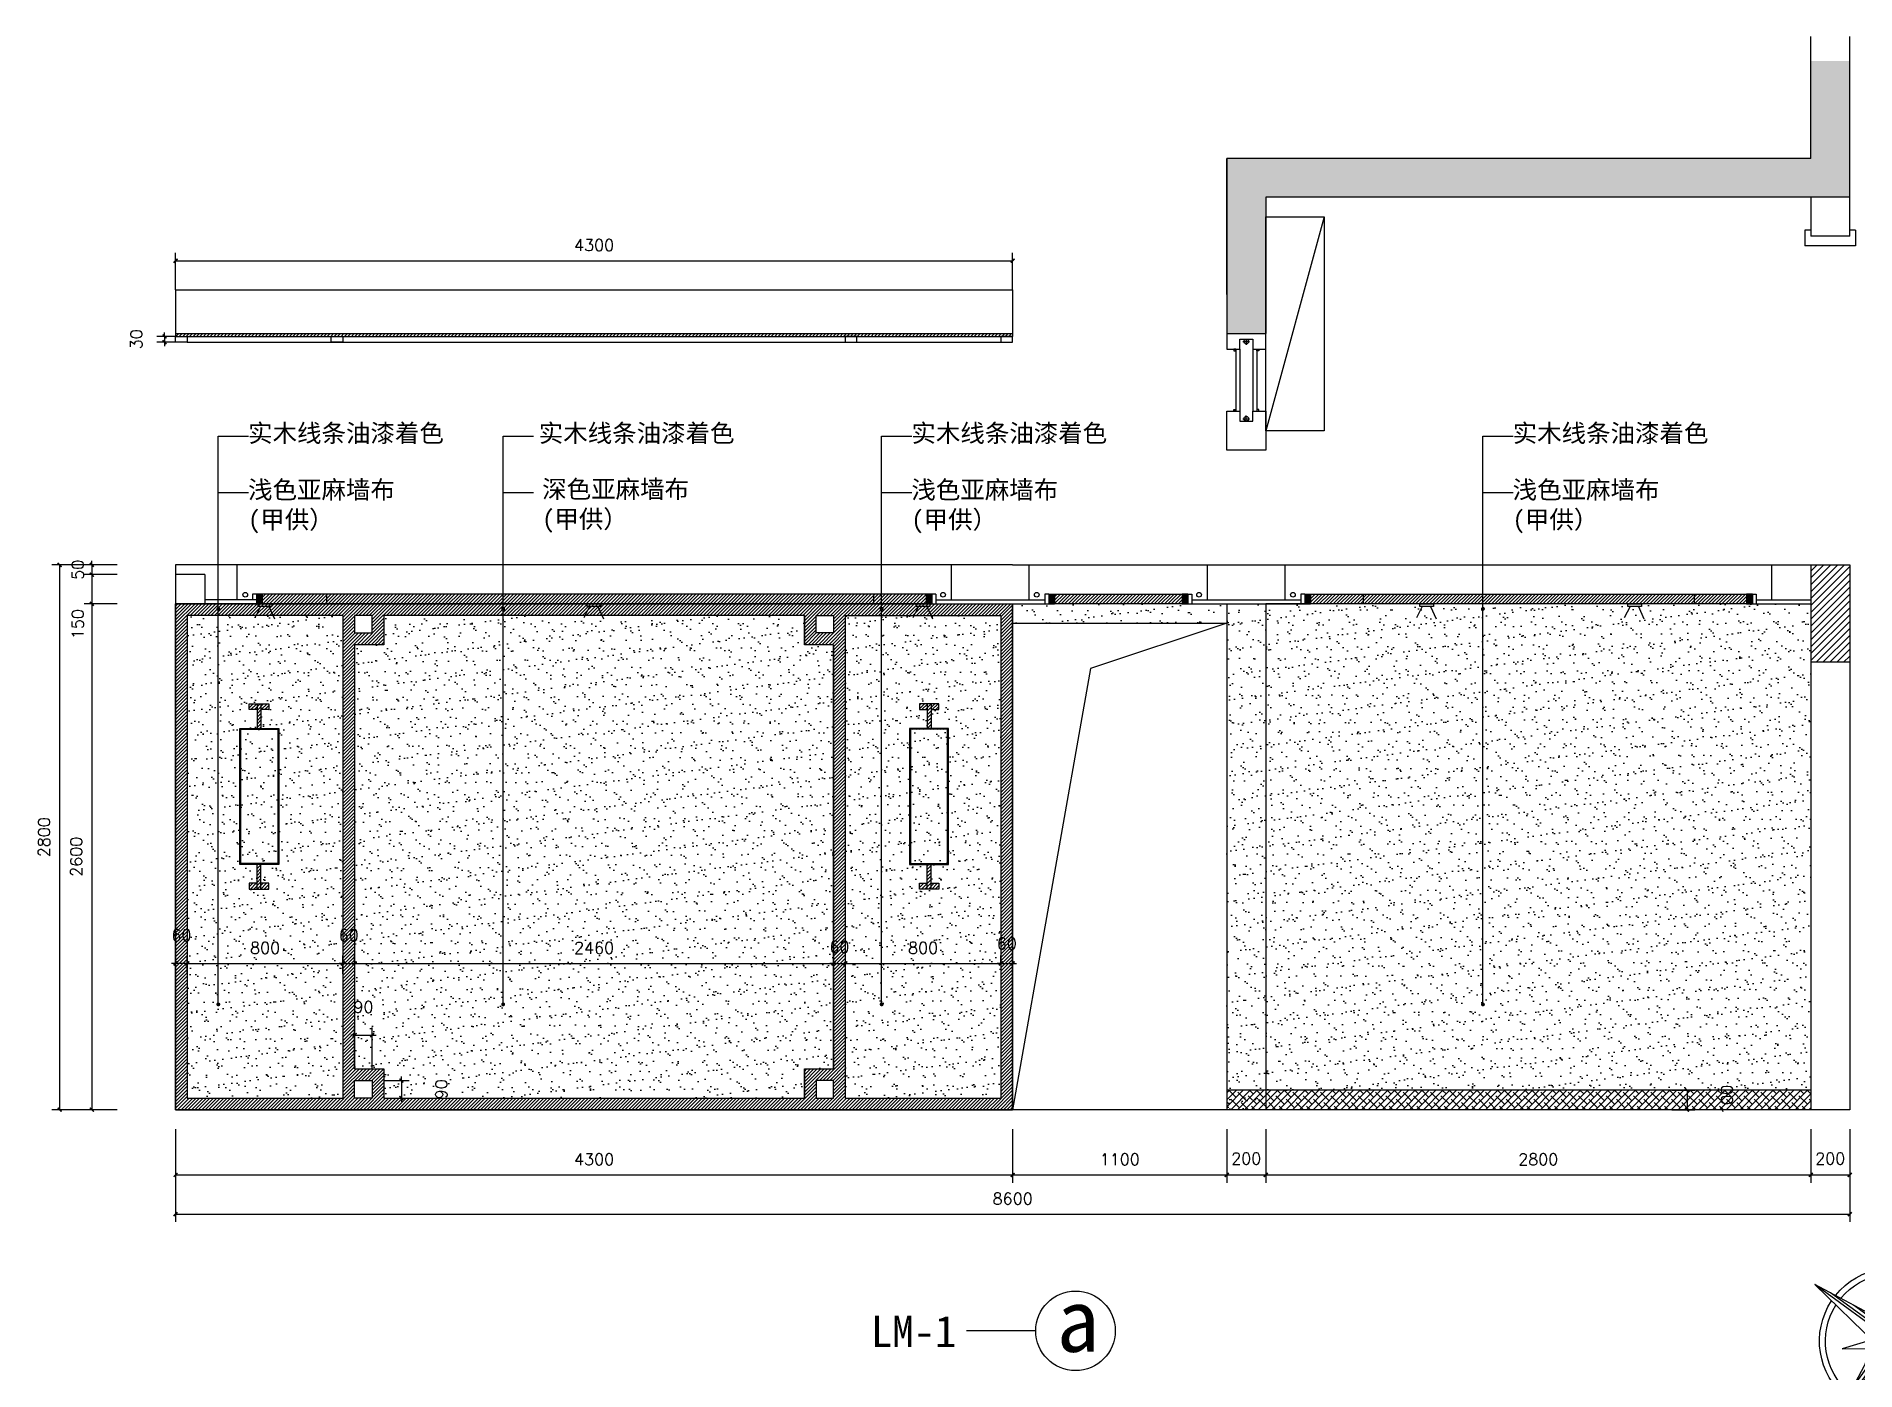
# Model space of a CAD drawing. Extents: x 643133 to 135659452, y -425133 to -387116.
# Drawn here: x 701457 to 710802, y -424095 to -417238 of the extents above; entities that cross this region are included whole.
import ezdxf
from ezdxf.enums import TextEntityAlignment as Align

# ---------------------------------------------------------------- set-up
doc = ezdxf.new("R2010")
doc.units = 0
doc.header["$LTSCALE"] = 10
doc.header["$MEASUREMENT"] = 0
for name, color, linetype in [('30', 30, 'Continuous'), ('34', 34, 'Continuous'), ('38', 38, 'Continuous')]:
    doc.layers.add(name, color=color, linetype=linetype)
doc.styles.add('12354', font='', dxfattribs={"height": 180})
doc.styles.add('ATT', font='')
doc.styles.get("Standard").update_dxf_attribs({"font": 'gbenor.shx', "bigfont": 'gbcbig.shx'})
doc.styles.add('STYLE1', font='')
doc.styles.add('外部标注', font='complex.shx')
doc.styles.add('样式 1', font='complex.shx')
doc.styles.get('12354').set_extended_font_data('SimSun')
doc.styles.get('ATT').set_extended_font_data('SimSun')
doc.styles.get('STYLE1').set_extended_font_data('SimSun')
doc.dimstyles.new('平面布局内部', dxfattribs={"dimtxt": 60, "dimasz": 20, "dimexe": 40, "dimexo": 0, "dimgap": 50, "dimtad": 1, "dimdec": 0, "dimzin": 0, "dimdsep": 46, "dimtxsty": '外部标注', "dimblk": 'ARCHTICK', "dimcen": 5, "dimclrt": 56, "dimadec": 0, "dimazin": 0, "dimtfac": 1, "dimtdec": 0, "dimtmove": 2, "dimatfit": 3, "dimldrblk": 'DOT', "dimfxl": 40, "dimtolj": 1, "dimtzin": 0, "dimarcsym": 0})
pattern_1 = [(45, (10450.408, -1458.573), (-8.83883476, 8.83883476), [])]
pattern_2 = [(37.5, (10450.41, -1458.57), (-3.149668, 96.3411885), [0, -76, 0, -85, 0, -81.25]), (7.5, (10450.41, -1458.57), (88.488835, 141.107303), [0, -41, 0, -68.5, 0, -26.25]), (327.5, (10388.91, -1458.57), (155.707093, 0.282953), [0, -25, 0, -90, 0, -117.5]), (317.5, (10388.91, -1458.57), (150.30633, 43.883778), [0, -12.5, 0, -59, 0, -67.5])]

msp = doc.modelspace()

# ---------------------------------------------------------------- texts
at = {"layer": '34', "linetype": 'ByBlock', "lineweight": -3, "char_height": 92.16, "attachment_point": 1, "style": 'ATT'}
for s, insert, width in [('实木线条油漆着色', (702544.3, -419230.8), 1058.286), ('实木线条油漆着色', (704037.3, -419230.8), 1058.286), ('实木线条油漆着色', (705951.6, -419230.8), 1058.286), ('实木线条油漆着色', (709040.1, -419230.8), 1058.286), ('浅色亚麻墙布(甲供）', (702544.3, -419521.5), 783.18), ('深色亚麻墙布(甲供）', (704055, -419518.4), 783.18), ('浅色亚麻墙布(甲供）', (705951.6, -419521.5), 783.18), ('浅色亚麻墙布(甲供）', (709040.1, -419521.5), 783.18)]:
    msp.add_mtext(s, dxfattribs=dict(at, insert=insert, width=width))
at = {"layer": '34', "color": 1, "linetype": 'ByBlock', "lineweight": -3, "attachment_point": 1, "style": 'ATT'}
for s, insert, char_height, width in [('a', (706697.6, -423675.3), 322.6, 2741.128), ('LM-1', (705743.4, -423812.9), 161.28, 1370.564)]:
    msp.add_mtext(s, dxfattribs=dict(at, insert=insert, char_height=char_height, width=width))

# ---------------------------------------------------------------- blocks, each defined once
blk = doc.blocks.new('_ArchTick')
at = {"color": 0, "linetype": 'ByBlock', "const_width": 0.4}
blk.add_lwpolyline([(-0.5, -0.5), (0.5, 0.5)], dxfattribs=at)
blk = doc.blocks.new('_Dot')
at = {"color": 0, "linetype": 'ByBlock', "lineweight": -2}
blk.add_line((-0.5, 0), (-1, 0), dxfattribs=at)
at = {"color": 0, "linetype": 'ByBlock', "const_width": 0.5}
blk.add_lwpolyline([(-0.25, 0, 1), (0.25, 0, 1)], format="xyb", close=True, dxfattribs=at)
blk = doc.blocks.new('*D132')
at = {"layer": '34', "color": 0, "lineweight": -2}
for p, q in [((702171.7, -422002.2), (702151.7, -422002.2)), ((702171.7, -422013.5), (702171.7, -421962.2)), ((702231.7, -422002.2), (702171.7, -422002.2)), ((702231.7, -422013.5), (702231.7, -421962.2)), ((702231.7, -422002.2), (702251.7, -422002.2))]:
    blk.add_line(p, q, dxfattribs=at)
at = {"layer": 'Defpoints', "color": 0}
for p in [(702171.7, -422002.2), (702171.7, -422013.5), (702231.7, -422013.5)]:
    blk.add_point(p, dxfattribs=at)
at = {"layer": '34', "color": 0, "lineweight": -2, "xscale": 20, "yscale": 20, "zscale": 20}
blk.add_blockref('_ArchTick', (702171.7, -422002.2), dxfattribs=at)
at = {"layer": '34', "color": 0, "lineweight": -2, "xscale": 20, "yscale": 20, "zscale": 20, "rotation": 180}
blk.add_blockref('_ArchTick', (702231.7, -422002.2), dxfattribs=at)
at = {"layer": '34', "color": 56, "insert": (702201.7, -421857.2), "char_height": 60, "attachment_point": 5, "style": '外部标注'}
blk.add_mtext('\\A1;60', dxfattribs=at)
blk = doc.blocks.new('*D133')
at = {"layer": '34', "color": 0, "lineweight": -2}
for p, q in [((702231.7, -422054.9), (702231.7, -421962.2)), ((702231.7, -422002.2), (703031.7, -422002.2)), ((703031.7, -422054.9), (703031.7, -421962.2))]:
    blk.add_line(p, q, dxfattribs=at)
at = {"layer": 'Defpoints', "color": 0}
for p in [(703031.7, -422002.2), (702231.7, -422054.9), (703031.7, -422054.9)]:
    blk.add_point(p, dxfattribs=at)
at = {"layer": '34', "color": 0, "lineweight": -2, "xscale": 20, "yscale": 20, "zscale": 20, "rotation": 180}
blk.add_blockref('_ArchTick', (702231.7, -422002.2), dxfattribs=at)
at = {"layer": '34', "color": 0, "lineweight": -2, "xscale": 20, "yscale": 20, "zscale": 20}
blk.add_blockref('_ArchTick', (703031.7, -422002.2), dxfattribs=at)
at = {"layer": '34', "color": 56, "insert": (702631.7, -421922.2), "char_height": 60, "attachment_point": 5, "style": '外部标注'}
blk.add_mtext('\\A1;800', dxfattribs=at)
blk = doc.blocks.new('*D134')
at = {"layer": '34', "color": 0, "lineweight": -2}
for p, q in [((703031.7, -422002.2), (703011.7, -422002.2)), ((703031.7, -422002.2), (703031.7, -421962.2)), ((703031.7, -422002.2), (703091.7, -422002.2)), ((703091.7, -422002.2), (703091.7, -421962.2)), ((703091.7, -422002.2), (703111.7, -422002.2))]:
    blk.add_line(p, q, dxfattribs=at)
at = {"layer": 'Defpoints', "color": 0}
for p in [(703031.7, -422002.2), (703091.7, -422002.2), (703091.7, -422002.2)]:
    blk.add_point(p, dxfattribs=at)
at = {"layer": '34', "color": 0, "lineweight": -2, "xscale": 20, "yscale": 20, "zscale": 20}
blk.add_blockref('_ArchTick', (703031.7, -422002.2), dxfattribs=at)
at = {"layer": '34', "color": 0, "lineweight": -2, "xscale": 20, "yscale": 20, "zscale": 20, "rotation": 180}
blk.add_blockref('_ArchTick', (703091.7, -422002.2), dxfattribs=at)
at = {"layer": '34', "color": 56, "insert": (703061.7, -421857.2), "char_height": 60, "attachment_point": 5, "style": '外部标注'}
blk.add_mtext('\\A1;60', dxfattribs=at)
blk = doc.blocks.new('*D135')
at = {"layer": '34', "color": 0, "lineweight": -2}
for p, q in [((703091.7, -422002.2), (703091.7, -421962.2)), ((703091.7, -422002.2), (705551.7, -422002.2)), ((705551.7, -422002.2), (705551.7, -422042.2))]:
    blk.add_line(p, q, dxfattribs=at)
at = {"layer": 'Defpoints', "color": 0}
for p in [(703091.7, -422002.2), (705551.7, -422002.2), (705551.7, -422002.2)]:
    blk.add_point(p, dxfattribs=at)
at = {"layer": '34', "color": 0, "lineweight": -2, "xscale": 20, "yscale": 20, "zscale": 20, "rotation": 180}
blk.add_blockref('_ArchTick', (703091.7, -422002.2), dxfattribs=at)
at = {"layer": '34', "color": 0, "lineweight": -2, "xscale": 20, "yscale": 20, "zscale": 20}
blk.add_blockref('_ArchTick', (705551.7, -422002.2), dxfattribs=at)
at = {"layer": '34', "color": 56, "insert": (704321.7, -421922.2), "char_height": 60, "attachment_point": 5, "style": '外部标注'}
blk.add_mtext('\\A1;2460', dxfattribs=at)
blk = doc.blocks.new('*D136')
at = {"layer": '34', "color": 0, "lineweight": -2}
for p, q in [((705551.7, -422002.2), (705531.7, -422002.2)), ((705551.7, -422002.2), (705551.7, -422042.2)), ((705551.7, -422002.2), (705611.7, -422002.2)), ((705611.7, -422002.2), (705611.7, -422042.2)), ((705611.7, -422002.2), (705631.7, -422002.2))]:
    blk.add_line(p, q, dxfattribs=at)
at = {"layer": 'Defpoints', "color": 0}
for p in [(705551.7, -422002.2), (705611.7, -422002.2), (705611.7, -422002.2)]:
    blk.add_point(p, dxfattribs=at)
at = {"layer": '34', "color": 0, "lineweight": -2, "xscale": 20, "yscale": 20, "zscale": 20}
blk.add_blockref('_ArchTick', (705551.7, -422002.2), dxfattribs=at)
at = {"layer": '34', "color": 0, "lineweight": -2, "xscale": 20, "yscale": 20, "zscale": 20, "rotation": 180}
blk.add_blockref('_ArchTick', (705611.7, -422002.2), dxfattribs=at)
at = {"layer": '34', "color": 56, "insert": (705581.7, -421917.2), "char_height": 60, "attachment_point": 5, "style": '外部标注'}
blk.add_mtext('\\A1;60', dxfattribs=at)
blk = doc.blocks.new('*D137')
at = {"layer": '34', "color": 0, "lineweight": -2}
for p, q in [((705611.7, -422002.2), (705611.7, -422042.2)), ((705611.7, -422002.2), (706411.7, -422002.2)), ((706411.7, -422002.2), (706411.7, -421962.2))]:
    blk.add_line(p, q, dxfattribs=at)
at = {"layer": 'Defpoints', "color": 0}
for p in [(705611.7, -422002.2), (706411.7, -422002.2), (706411.7, -422002.2)]:
    blk.add_point(p, dxfattribs=at)
at = {"layer": '34', "color": 0, "lineweight": -2, "xscale": 20, "yscale": 20, "zscale": 20, "rotation": 180}
blk.add_blockref('_ArchTick', (705611.7, -422002.2), dxfattribs=at)
at = {"layer": '34', "color": 0, "lineweight": -2, "xscale": 20, "yscale": 20, "zscale": 20}
blk.add_blockref('_ArchTick', (706411.7, -422002.2), dxfattribs=at)
at = {"layer": '34', "color": 56, "insert": (706011.7, -421922.2), "char_height": 60, "attachment_point": 5, "style": '外部标注'}
blk.add_mtext('\\A1;800', dxfattribs=at)
blk = doc.blocks.new('*D138')
at = {"layer": '34', "color": 0, "lineweight": -2}
for p, q in [((706411.7, -422002.2), (706391.7, -422002.2)), ((706411.7, -422002.2), (706411.7, -421962.2)), ((706411.7, -422002.2), (706471.7, -422002.2)), ((706471.7, -422012.2), (706471.7, -421962.2)), ((706471.7, -422002.2), (706491.7, -422002.2))]:
    blk.add_line(p, q, dxfattribs=at)
at = {"layer": 'Defpoints', "color": 0}
for p in [(706411.7, -422002.2), (706471.7, -422002.2), (706471.7, -422012.2)]:
    blk.add_point(p, dxfattribs=at)
at = {"layer": '34', "color": 0, "lineweight": -2, "xscale": 20, "yscale": 20, "zscale": 20}
blk.add_blockref('_ArchTick', (706411.7, -422002.2), dxfattribs=at)
at = {"layer": '34', "color": 0, "lineweight": -2, "xscale": 20, "yscale": 20, "zscale": 20, "rotation": 180}
blk.add_blockref('_ArchTick', (706471.7, -422002.2), dxfattribs=at)
at = {"layer": '34', "color": 56, "insert": (706441.7, -421899.8), "char_height": 60, "attachment_point": 5, "style": '外部标注'}
blk.add_mtext('\\A1;60', dxfattribs=at)
blk = doc.blocks.new('*D139')
at = {"layer": '34', "color": 0, "lineweight": -2}
for p, q in [((703241.7, -422604), (703371.7, -422604)), ((703331.7, -422604), (703331.7, -422584)), ((703331.7, -422604), (703331.7, -422694)), ((703241.7, -422694), (703371.7, -422694)), ((703331.7, -422694), (703331.7, -422714))]:
    blk.add_line(p, q, dxfattribs=at)
at = {"layer": 'Defpoints', "color": 0}
for p in [(703241.7, -422604), (703241.7, -422694), (703331.7, -422694)]:
    blk.add_point(p, dxfattribs=at)
at = {"layer": '34', "color": 0, "lineweight": -2, "xscale": 20, "yscale": 20, "zscale": 20}
for p, rotation in [((703331.7, -422604), 270), ((703331.7, -422694), 90)]:
    blk.add_blockref('_ArchTick', p, dxfattribs=dict(at, rotation=rotation))
at = {"layer": '34', "color": 56, "insert": (703536.7, -422649), "char_height": 60, "attachment_point": 5, "rotation": 90, "style": '外部标注'}
blk.add_mtext('\\A1;90', dxfattribs=at)
blk = doc.blocks.new('*D140')
at = {"layer": '34', "color": 0, "lineweight": -2}
for p, q in [((703091.7, -422371.1), (703071.7, -422371.1)), ((703091.7, -422544), (703091.7, -422331.1)), ((703091.7, -422371.1), (703181.7, -422371.1)), ((703181.7, -422544), (703181.7, -422331.1)), ((703181.7, -422371.1), (703201.7, -422371.1))]:
    blk.add_line(p, q, dxfattribs=at)
at = {"layer": 'Defpoints', "color": 0}
for p in [(703181.7, -422371.1), (703091.7, -422544), (703181.7, -422544)]:
    blk.add_point(p, dxfattribs=at)
at = {"layer": '34', "color": 0, "lineweight": -2, "xscale": 20, "yscale": 20, "zscale": 20}
blk.add_blockref('_ArchTick', (703091.7, -422371.1), dxfattribs=at)
at = {"layer": '34', "color": 0, "lineweight": -2, "xscale": 20, "yscale": 20, "zscale": 20, "rotation": 180}
blk.add_blockref('_ArchTick', (703181.7, -422371.1), dxfattribs=at)
at = {"layer": '34', "color": 56, "insert": (703136.7, -422226.1), "char_height": 60, "attachment_point": 5, "style": '外部标注'}
blk.add_mtext('\\A1;90', dxfattribs=at)
blk = doc.blocks.new('*D141')
at = {"layer": '34', "color": 0, "lineweight": -2}
for p, q in [((709857.5, -422654), (709975.6, -422654)), ((709935.6, -422654), (709935.6, -422754)), ((709857.5, -422754), (709975.6, -422754))]:
    blk.add_line(p, q, dxfattribs=at)
at = {"layer": 'Defpoints', "color": 0}
for p in [(709857.5, -422654), (709857.5, -422754), (709935.6, -422754)]:
    blk.add_point(p, dxfattribs=at)
at = {"layer": '34', "color": 0, "lineweight": -2, "xscale": 20, "yscale": 20, "zscale": 20}
for p, rotation in [((709935.6, -422654), 90), ((709935.6, -422754), 270)]:
    blk.add_blockref('_ArchTick', p, dxfattribs=dict(at, rotation=rotation))
at = {"layer": '34', "color": 56, "insert": (710140.6, -422704), "char_height": 60, "attachment_point": 5, "rotation": 90, "style": '外部标注'}
blk.add_mtext('\\A1;100', dxfattribs=at)
blk = doc.blocks.new('*D142')
at = {"layer": '34', "color": 0, "lineweight": -2}
for p, q in [((702171.7, -422854), (702171.7, -423129.1)), ((706471.7, -422854), (706471.7, -423129.1)), ((702171.7, -423089.1), (706471.7, -423089.1))]:
    blk.add_line(p, q, dxfattribs=at)
at = {"layer": 'Defpoints', "color": 0}
for p in [(702171.7, -422854), (706471.7, -422854), (706471.7, -423089.1)]:
    blk.add_point(p, dxfattribs=at)
at = {"layer": '34', "color": 0, "lineweight": -2, "xscale": 20, "yscale": 20, "zscale": 20, "rotation": 180}
blk.add_blockref('_ArchTick', (702171.7, -423089.1), dxfattribs=at)
at = {"layer": '34', "color": 0, "lineweight": -2, "xscale": 20, "yscale": 20, "zscale": 20}
blk.add_blockref('_ArchTick', (706471.7, -423089.1), dxfattribs=at)
at = {"layer": '34', "color": 56, "insert": (704321.7, -423009.1), "char_height": 60, "attachment_point": 5, "style": '外部标注'}
blk.add_mtext('\\A1;4300', dxfattribs=at)
blk = doc.blocks.new('*D143')
at = {"layer": '34', "color": 0, "lineweight": -2}
for p, q in [((706471.7, -422854), (706471.7, -423129.1)), ((707571.7, -422854), (707571.7, -423129.1)), ((706471.7, -423089.1), (707571.7, -423089.1))]:
    blk.add_line(p, q, dxfattribs=at)
at = {"layer": 'Defpoints', "color": 0}
for p in [(706471.7, -422854), (707571.7, -422854), (707571.7, -423089.1)]:
    blk.add_point(p, dxfattribs=at)
at = {"layer": '34', "color": 0, "lineweight": -2, "xscale": 20, "yscale": 20, "zscale": 20, "rotation": 180}
blk.add_blockref('_ArchTick', (706471.7, -423089.1), dxfattribs=at)
at = {"layer": '34', "color": 0, "lineweight": -2, "xscale": 20, "yscale": 20, "zscale": 20}
blk.add_blockref('_ArchTick', (707571.7, -423089.1), dxfattribs=at)
at = {"layer": '34', "color": 56, "insert": (707021.7, -423009.1), "char_height": 60, "attachment_point": 5, "style": '外部标注'}
blk.add_mtext('\\A1;1100', dxfattribs=at)
blk = doc.blocks.new('*D144')
at = {"layer": '34', "color": 0, "lineweight": -2}
for p, q in [((707571.7, -422854), (707571.7, -423129.1)), ((707771.7, -422854), (707771.7, -423129.1)), ((707571.7, -423089.1), (707771.7, -423089.1))]:
    blk.add_line(p, q, dxfattribs=at)
at = {"layer": 'Defpoints', "color": 0}
for p in [(707571.7, -422854), (707771.7, -422854), (707771.7, -423089.1)]:
    blk.add_point(p, dxfattribs=at)
at = {"layer": '34', "color": 0, "lineweight": -2, "xscale": 20, "yscale": 20, "zscale": 20, "rotation": 180}
blk.add_blockref('_ArchTick', (707571.7, -423089.1), dxfattribs=at)
at = {"layer": '34', "color": 0, "lineweight": -2, "xscale": 20, "yscale": 20, "zscale": 20}
blk.add_blockref('_ArchTick', (707771.7, -423089.1), dxfattribs=at)
at = {"layer": '34', "color": 56, "insert": (707671.7, -423005.3), "char_height": 60, "attachment_point": 5, "style": '外部标注'}
blk.add_mtext('\\A1;200', dxfattribs=at)
blk = doc.blocks.new('*D145')
at = {"layer": '34', "color": 0, "lineweight": -2}
for p, q in [((707771.7, -422854), (707771.7, -423129.1)), ((710571.7, -422854), (710571.7, -423129.1)), ((707771.7, -423089.1), (710571.7, -423089.1))]:
    blk.add_line(p, q, dxfattribs=at)
at = {"layer": 'Defpoints', "color": 0}
for p in [(707771.7, -422854), (710571.7, -422854), (710571.7, -423089.1)]:
    blk.add_point(p, dxfattribs=at)
at = {"layer": '34', "color": 0, "lineweight": -2, "xscale": 20, "yscale": 20, "zscale": 20, "rotation": 180}
blk.add_blockref('_ArchTick', (707771.7, -423089.1), dxfattribs=at)
at = {"layer": '34', "color": 0, "lineweight": -2, "xscale": 20, "yscale": 20, "zscale": 20}
blk.add_blockref('_ArchTick', (710571.7, -423089.1), dxfattribs=at)
at = {"layer": '34', "color": 56, "insert": (709171.7, -423009.1), "char_height": 60, "attachment_point": 5, "style": '外部标注'}
blk.add_mtext('\\A1;2800', dxfattribs=at)
blk = doc.blocks.new('*D146')
at = {"layer": '34', "color": 0, "lineweight": -2}
for p, q in [((710571.7, -422854), (710571.7, -423129.1)), ((710771.7, -422854), (710771.7, -423129.1)), ((710571.7, -423089.1), (710771.7, -423089.1))]:
    blk.add_line(p, q, dxfattribs=at)
at = {"layer": 'Defpoints', "color": 0}
for p in [(710571.7, -422854), (710771.7, -422854), (710771.7, -423089.1)]:
    blk.add_point(p, dxfattribs=at)
at = {"layer": '34', "color": 0, "lineweight": -2, "xscale": 20, "yscale": 20, "zscale": 20, "rotation": 180}
blk.add_blockref('_ArchTick', (710571.7, -423089.1), dxfattribs=at)
at = {"layer": '34', "color": 0, "lineweight": -2, "xscale": 20, "yscale": 20, "zscale": 20}
blk.add_blockref('_ArchTick', (710771.7, -423089.1), dxfattribs=at)
at = {"layer": '34', "color": 56, "insert": (710671.7, -423005.3), "char_height": 60, "attachment_point": 5, "style": '外部标注'}
blk.add_mtext('\\A1;200', dxfattribs=at)
blk = doc.blocks.new('*D147')
at = {"layer": '34', "color": 0, "lineweight": -2}
for p, q in [((702171.7, -418539.6), (702171.7, -418350.6)), ((706471.7, -418539.6), (706471.7, -418350.6)), ((702171.7, -418390.6), (706471.7, -418390.6))]:
    blk.add_line(p, q, dxfattribs=at)
at = {"layer": 'Defpoints', "color": 0}
for p in [(706471.7, -418390.6), (702171.7, -418539.6), (706471.7, -418539.6)]:
    blk.add_point(p, dxfattribs=at)
at = {"layer": '34', "color": 0, "lineweight": -2, "xscale": 20, "yscale": 20, "zscale": 20, "rotation": 180}
blk.add_blockref('_ArchTick', (702171.7, -418390.6), dxfattribs=at)
at = {"layer": '34', "color": 0, "lineweight": -2, "xscale": 20, "yscale": 20, "zscale": 20}
blk.add_blockref('_ArchTick', (706471.7, -418390.6), dxfattribs=at)
at = {"layer": '34', "color": 56, "insert": (704321.7, -418310.6), "char_height": 60, "attachment_point": 5, "style": '外部标注'}
blk.add_mtext('\\A1;4300', dxfattribs=at)
blk = doc.blocks.new('*D148')
at = {"layer": '34', "color": 0, "lineweight": -2}
for p, q in [((702171.7, -418779.6), (702075.2, -418779.6)), ((702171.7, -418809.6), (702075.2, -418809.6)), ((702115.2, -418779.6), (702115.2, -418759.6)), ((702115.2, -418779.6), (702115.2, -418809.6)), ((702115.2, -418809.6), (702115.2, -418829.6))]:
    blk.add_line(p, q, dxfattribs=at)
at = {"layer": 'Defpoints', "color": 0}
for p in [(702115.2, -418809.6), (702171.7, -418779.6), (702171.7, -418809.6)]:
    blk.add_point(p, dxfattribs=at)
at = {"layer": '34', "color": 0, "lineweight": -2, "xscale": 20, "yscale": 20, "zscale": 20}
for p, rotation in [((702115.2, -418779.6), 270), ((702115.2, -418809.6), 90)]:
    blk.add_blockref('_ArchTick', p, dxfattribs=dict(at, rotation=rotation))
at = {"layer": '34', "color": 56, "insert": (701970.2, -418794.6), "char_height": 60, "attachment_point": 5, "rotation": 90, "style": '外部标注'}
blk.add_mtext('\\A1;30', dxfattribs=at)
blk = doc.blocks.new('*D149')
at = {"layer": '30', "color": 0, "lineweight": -2}
for p, q in [((701871.7, -419954), (701701.6, -419954)), ((701741.6, -419954), (701741.6, -419934)), ((701741.6, -419954), (701741.6, -420004)), ((701871.7, -420004), (701701.6, -420004)), ((701741.6, -420004), (701741.6, -420024))]:
    blk.add_line(p, q, dxfattribs=at)
at = {"layer": 'Defpoints', "color": 0}
for p in [(701871.7, -419954), (701741.6, -420004), (701871.7, -420004)]:
    blk.add_point(p, dxfattribs=at)
at = {"layer": '30', "color": 0, "lineweight": -2, "xscale": 20, "yscale": 20, "zscale": 20}
for p, rotation in [((701741.6, -419954), 270), ((701741.6, -420004), 90)]:
    blk.add_blockref('_ArchTick', p, dxfattribs=dict(at, rotation=rotation))
at = {"layer": '30', "color": 56, "insert": (701669.2, -419979), "char_height": 60, "attachment_point": 5, "rotation": 90, "style": '外部标注'}
blk.add_mtext('\\A1;50', dxfattribs=at)
blk = doc.blocks.new('*D150')
at = {"layer": '30', "color": 0, "lineweight": -2}
for p, q in [((701871.7, -420004), (701701.6, -420004)), ((701741.6, -420004), (701741.6, -420154)), ((701871.7, -420154), (701701.6, -420154))]:
    blk.add_line(p, q, dxfattribs=at)
at = {"layer": 'Defpoints', "color": 0}
for p in [(701871.7, -420004), (701741.6, -420154), (701871.7, -420154)]:
    blk.add_point(p, dxfattribs=at)
at = {"layer": '30', "color": 0, "lineweight": -2, "xscale": 20, "yscale": 20, "zscale": 20}
for p, rotation in [((701741.6, -420004), 90), ((701741.6, -420154), 270)]:
    blk.add_blockref('_ArchTick', p, dxfattribs=dict(at, rotation=rotation))
at = {"layer": '30', "color": 56, "insert": (701669.2, -420258.2), "char_height": 60, "attachment_point": 5, "rotation": 90, "style": '外部标注'}
blk.add_mtext('\\A1;150', dxfattribs=at)
blk = doc.blocks.new('*D151')
at = {"layer": '30', "color": 0, "lineweight": -2}
for p, q in [((701871.7, -420154), (701701.6, -420154)), ((701741.6, -420154), (701741.6, -422754)), ((701871.7, -422754), (701701.6, -422754))]:
    blk.add_line(p, q, dxfattribs=at)
at = {"layer": 'Defpoints', "color": 0}
for p in [(701871.7, -420154), (701741.6, -422754), (701871.7, -422754)]:
    blk.add_point(p, dxfattribs=at)
at = {"layer": '30', "color": 0, "lineweight": -2, "xscale": 20, "yscale": 20, "zscale": 20}
for p, rotation in [((701741.6, -420154), 90), ((701741.6, -422754), 270)]:
    blk.add_blockref('_ArchTick', p, dxfattribs=dict(at, rotation=rotation))
at = {"layer": '30', "color": 56, "insert": (701661.6, -421454), "char_height": 60, "attachment_point": 5, "rotation": 90, "style": '外部标注'}
blk.add_mtext('\\A1;2600', dxfattribs=at)
blk = doc.blocks.new('*D152')
at = {"layer": '30', "color": 0, "lineweight": -2}
for p, q in [((701871.7, -419954), (701536.2, -419954)), ((701576.2, -419954), (701576.2, -422754)), ((701871.7, -422754), (701536.2, -422754))]:
    blk.add_line(p, q, dxfattribs=at)
at = {"layer": 'Defpoints', "color": 0}
for p in [(701871.7, -419954), (701576.2, -422754), (701871.7, -422754)]:
    blk.add_point(p, dxfattribs=at)
at = {"layer": '30', "color": 0, "lineweight": -2, "xscale": 20, "yscale": 20, "zscale": 20}
for p, rotation in [((701576.2, -419954), 90), ((701576.2, -422754), 270)]:
    blk.add_blockref('_ArchTick', p, dxfattribs=dict(at, rotation=rotation))
at = {"layer": '30', "color": 56, "insert": (701496.2, -421354), "char_height": 60, "attachment_point": 5, "rotation": 90, "style": '外部标注'}
blk.add_mtext('\\A1;2800', dxfattribs=at)
blk = doc.blocks.new('*D154')
at = {"layer": '34', "color": 0, "lineweight": -2}
for p, q in [((702171.7, -422854), (702171.7, -423331)), ((710771.7, -422854), (710771.7, -423331)), ((702171.7, -423291), (710771.7, -423291))]:
    blk.add_line(p, q, dxfattribs=at)
at = {"layer": 'Defpoints', "color": 0}
for p in [(702171.7, -422854), (710771.7, -422854), (710771.7, -423291)]:
    blk.add_point(p, dxfattribs=at)
at = {"layer": '34', "color": 0, "lineweight": -2, "xscale": 20, "yscale": 20, "zscale": 20, "rotation": 180}
blk.add_blockref('_ArchTick', (702171.7, -423291), dxfattribs=at)
at = {"layer": '34', "color": 0, "lineweight": -2, "xscale": 20, "yscale": 20, "zscale": 20}
blk.add_blockref('_ArchTick', (710771.7, -423291), dxfattribs=at)
at = {"layer": '34', "color": 56, "insert": (706471.7, -423211), "char_height": 60, "attachment_point": 5, "style": '外部标注'}
blk.add_mtext('\\A1;8600', dxfattribs=at)
blk = doc.blocks.new('A$C2F4C2F6D')
at = {"layer": '34', "lineweight": 70}
h = blk.add_hatch(color=256, dxfattribs=at)
h.dxf.hatch_style = 1
edge = h.paths.add_edge_path()
edge.add_spline(control_points=[(739, 1367), (741, 1347), (745, 1304), (733, 1230), (722, 1159), (703, 1075), (674, 1004), (632, 932), (582, 861), (512, 804), (441, 747), (395, 727), (369, 716)], knot_values=[821.693615, 821.693615, 821.693615, 821.693615, 881.714285, 951.692164, 1042.873539, 1097.88705, 1211.017281, 1271.746573, 1347.160579, 1471.309437, 1537.857957, 1620.799899, 1620.799899, 1620.799899, 1620.799899], weights=[1, 1, 1, 1, 1, 1, 1, 1, 1, 1, 1, 1, 1], degree=3, periodic=0)
edge.add_spline(control_points=[(369, 716), (425, 716), (481, 716), (537, 716)], knot_values=[820.693615, 820.693615, 820.693615, 820.693615, 821.693615, 821.693615, 821.693615, 821.693615], weights=[1, 1, 1, 1], degree=3, periodic=0)
edge.add_spline(control_points=[(537, 716), (556, 726), (602, 749), (661, 783), (716, 827), (755, 866), (797, 912), (831, 959), (870, 1018), (901, 1075), (916, 1136), (936, 1188), (950, 1246), (959, 1299), (962, 1337), (962, 1359), (962, 1367)], knot_values=[0, 0, 0, 0, 63.625453, 157.471195, 201.223304, 273.64864, 324.749062, 388.755508, 445.405141, 541.77799, 574.43262, 635.347493, 707.473665, 753.740434, 797.337565, 820.693615, 820.693615, 820.693615, 820.693615], weights=[1, 1, 1, 1, 1, 1, 1, 1, 1, 1, 1, 1, 1, 1, 1, 1, 1], degree=3, periodic=0)
edge.add_spline(control_points=[(962, 1367), (888, 1367), (814, 1367), (739, 1367)], knot_values=[1620.799899, 1620.799899, 1620.799899, 1620.799899, 1621.799899, 1621.799899, 1621.799899, 1621.799899], weights=[1, 1, 1, 1], degree=3, periodic=0)
edge = h.paths.add_edge_path()
edge.add_spline(control_points=[(1109, 1067), (1084, 1167), (1060, 1267), (1035, 1367)], knot_values=[5, 5, 5, 5, 6, 6, 6, 6], weights=[1, 1, 1, 1], degree=3, periodic=0)
edge.add_spline(control_points=[(1035, 1367), (1020, 1367), (1006, 1367), (991, 1367)], knot_values=[6, 6, 6, 6, 7, 7, 7, 7], weights=[1, 1, 1, 1], degree=3, periodic=0)
edge.add_spline(control_points=[(991, 1367), (992, 1359), (993, 1338), (990, 1299), (982, 1253), (972, 1221), (967, 1205)], knot_values=[7, 7, 7, 7, 30.180111, 71.314603, 122.667075, 171.80595, 171.80595, 171.80595, 171.80595], weights=[1, 1, 1, 1, 1, 1, 1], degree=3, periodic=0)
edge.add_spline(control_points=[(967, 1205), (996, 1096), (1024, 987), (1053, 877)], knot_values=[171.80595, 171.80595, 171.80595, 171.80595, 172.80595, 172.80595, 172.80595, 172.80595], weights=[1, 1, 1, 1], degree=3, periodic=0)
edge.add_spline(control_points=[(1053, 877), (1091, 877), (1128, 877), (1166, 877)], knot_values=[172.80595, 172.80595, 172.80595, 172.80595, 173.80595, 173.80595, 173.80595, 173.80595], weights=[1, 1, 1, 1], degree=3, periodic=0)
edge.add_spline(control_points=[(1166, 877), (1196, 998), (1226, 1118), (1257, 1239)], knot_values=[173.80595, 173.80595, 173.80595, 173.80595, 174.80595, 174.80595, 174.80595, 174.80595], weights=[1, 1, 1, 1], degree=3, periodic=0)
edge.add_spline(control_points=[(1257, 1239), (1257, 1118), (1257, 998), (1257, 877)], knot_values=[0, 0, 0, 0, 1, 1, 1, 1], weights=[1, 1, 1, 1], degree=3, periodic=0)
edge.add_spline(control_points=[(1257, 877), (1301, 877), (1345, 877), (1388, 877)], knot_values=[1, 1, 1, 1, 2, 2, 2, 2], weights=[1, 1, 1, 1], degree=3, periodic=0)
edge.add_spline(control_points=[(1388, 877), (1388, 1041), (1388, 1204), (1388, 1367)], knot_values=[2, 2, 2, 2, 3, 3, 3, 3], weights=[1, 1, 1, 1], degree=3, periodic=0)
edge.add_spline(control_points=[(1388, 1367), (1320, 1367), (1251, 1367), (1183, 1367)], knot_values=[3, 3, 3, 3, 4, 4, 4, 4], weights=[1, 1, 1, 1], degree=3, periodic=0)
edge.add_spline(control_points=[(1183, 1367), (1158, 1267), (1134, 1167), (1109, 1067)], knot_values=[4, 4, 4, 4, 5, 5, 5, 5], weights=[1, 1, 1, 1], degree=3, periodic=0)
h = blk.add_hatch(color=256, dxfattribs=at)
h.dxf.hatch_style = 1
h.paths.add_polyline_path([(1051, 819), (1036, 819), (1036, 777), (986, 777), (986, 819), (971, 819), (971, 719), (986, 719), (986, 762), (1036, 762), (1036, 719), (1051, 719)])
h = blk.add_hatch(color=256, dxfattribs=at)
h.dxf.hatch_style = 1
h.paths.add_polyline_path([(1168, 769, 1), (1077, 769, 1)])
h.paths.add_polyline_path([(1092, 769, -1), (1153, 769, -1)], flags=16)
h = blk.add_hatch(color=256, dxfattribs=at)
h.dxf.hatch_style = 1
h.paths.add_polyline_path([(1213, 804), (1215, 804), (1232, 719), (1253, 719), (1269, 804), (1271, 804), (1271, 719), (1286, 719), (1286, 819), (1256, 819), (1242, 744), (1228, 819), (1198, 819), (1198, 719), (1213, 719)])
h = blk.add_hatch(color=256, dxfattribs=at)
h.dxf.hatch_style = 1
h.paths.add_polyline_path([(1336, 760), (1386, 760), (1386, 776), (1336, 776), (1336, 804), (1388, 804), (1388, 819), (1318, 819), (1318, 804), (1318, 719), (1336, 719), (1388, 719), (1388, 734), (1336, 734)])
h = blk.add_hatch(color=256, dxfattribs=at)
h.dxf.hatch_style = 1
h.paths.add_polyline_path([(1009, 89, 1), (969, 89, 1)])
for p, q in [((1198, 819), (1228, 819)), ((1207, 819), (1222, 819)), ((1215, 804), (1232, 719)), ((1228, 819), (1242, 744)), ((1253, 719), (1232, 719)), ((1242, 744), (1256, 819)), ((1253, 719), (1269, 804)), ((1266, 819), (1256, 819)), ((1286, 819), (1256, 819)), ((376, 89), (76, 89)), ((1601, 89), (1901, 89))]:
    blk.add_line(p, q, dxfattribs=at)
for points in [[(986, 762), (986, 719), (971, 719), (971, 819), (986, 819), (986, 777)], [(986, 777), (1036, 777)], [(1036, 762), (986, 762)], [(1036, 762), (1036, 719), (1051, 719), (1051, 819), (1036, 819), (1036, 777)], [(1215, 804), (1213, 804), (1213, 719), (1198, 719), (1198, 819)], [(1269, 804), (1271, 804), (1271, 719), (1286, 719), (1286, 819)], [(1336, 804), (1388, 804), (1388, 819), (1318, 819), (1318, 804)], [(1336, 719), (1318, 719), (1318, 804)], [(1336, 734), (1388, 734), (1388, 719), (1318, 719), (1318, 734)], [(1336, 804), (1336, 776)], [(1336, 776), (1386, 776), (1386, 760), (1336, 760)], [(1336, 760), (1336, 734)]]:
    blk.add_lwpolyline(points, dxfattribs=at)
for centre, radius in [((1123, 769), 45.5), ((1123, 769), 30.5), ((989, 89), 20)]:
    blk.add_circle(centre, radius, dxfattribs=at)
for points, knots in [([(962, 1367), (962, 1359), (962, 1337), (959, 1299), (950, 1246), (936, 1188), (916, 1136), (901, 1075), (870, 1018), (831, 959), (797, 912), (755, 866), (716, 827), (661, 783), (602, 749), (556, 726), (537, 716), (481, 716), (425, 716), (369, 716), (395, 727), (441, 747), (512, 804), (582, 861), (632, 932), (674, 1004), (703, 1075), (722, 1159), (733, 1230), (745, 1304), (741, 1347), (739, 1367), (814, 1367), (888, 1367), (962, 1367)], [0, 0, 0, 0, 23.35605, 66.953181, 113.21995, 185.346122, 246.260995, 278.915625, 375.288474, 431.938107, 495.944553, 547.044975, 619.470311, 663.22242, 757.068162, 820.693615, 820.693615, 820.693615, 821.693615, 821.693615, 821.693615, 904.635557, 971.184077, 1095.332935, 1170.74694, 1231.476232, 1344.606464, 1399.619975, 1490.80135, 1560.779229, 1620.799899, 1620.799899, 1620.799899, 1621.799899, 1621.799899, 1621.799899, 1621.799899]), ([(1257, 1239), (1257, 1118), (1257, 998), (1257, 877), (1301, 877), (1345, 877), (1388, 877), (1388, 1041), (1388, 1204), (1388, 1367), (1320, 1367), (1251, 1367), (1183, 1367), (1158, 1267), (1134, 1167), (1109, 1067), (1084, 1167), (1060, 1267), (1035, 1367), (1020, 1367), (1006, 1367), (991, 1367), (992, 1359), (993, 1338), (990, 1299), (982, 1253), (972, 1221), (967, 1205), (996, 1096), (1024, 987), (1053, 877), (1091, 877), (1128, 877), (1166, 877), (1196, 998), (1226, 1118), (1257, 1239)], [0, 0, 0, 0, 1, 1, 1, 2, 2, 2, 3, 3, 3, 4, 4, 4, 5, 5, 5, 6, 6, 6, 7, 7, 7, 30.180111, 71.314603, 122.667075, 171.80595, 171.80595, 171.80595, 172.80595, 172.80595, 172.80595, 173.80595, 173.80595, 173.80595, 174.80595, 174.80595, 174.80595, 174.80595])]:
    blk.add_open_spline(points, degree=3, knots=knots, dxfattribs=at)
at = {"layer": '34', "lineweight": 70, "attachment_point": 1}
for s, insert, char_height, width in [('{\\fMicrosoft YaHei|b0|i0|c134|p34;居美世家装饰}', (42, 547), 240, 1991.83), ('{\\fMicrosoft YaHei|b0|i0|c134|p34;环保整装   传世经典}', (406, 155), 100, 2388.72)]:
    blk.add_mtext(s, dxfattribs=dict(at, insert=insert, char_height=char_height, width=width))
blk = doc.blocks.new('A$C07E851D9')
at = {"layer": '38'}
h = blk.add_hatch(dxfattribs=at)
h.set_pattern_fill('LINE', color=256, scale=6.830208, angle=90, style=0)
h.set_pattern_definition([(90, (-25554.993, -3691.864), (-21.68591, 7e-15), [])])
h.paths.add_polyline_path([(498, 640), (569, 569), (569, 1138)])
h.paths.add_polyline_path([(569, 0), (640, 498), (569, 569)])
h = blk.add_hatch(dxfattribs=at)
h.set_pattern_fill('LINE', color=256, scale=6.830208, style=0)
h.set_pattern_definition([(360, (-25554.993, -3691.864), (5e-15, 21.68591), [])])
h.paths.add_polyline_path([(0, 569), (498, 498), (569, 569)])
h.paths.add_polyline_path([(640, 640), (569, 569), (1138, 569)])
at = {"layer": '34'}
for p, q in [((498, 640, 210), (569, 1138, 210)), ((569, 1138, 210), (640, 640, 210)), ((569, 1138, 210), (569, 569, 210)), ((0, 569, 210), (498, 640, 210)), ((0, 569, 210), (569, 569, 210)), ((498, 498, 210), (0, 569, 210)), ((569, 569, 210), (569, 0, 210)), ((569, 569, 210), (1138, 569, 210)), ((640, 640, 210), (1138, 569, 210)), ((1138, 569, 210), (640, 498, 210)), ((569, 0, 210), (498, 498, 210)), ((640, 498, 210), (569, 0, 210))]:
    blk.add_line(p, q, dxfattribs=at)
at = {"layer": '38'}
for p, q in [((356, 783, 210), (498, 676, 210)), ((462, 640, 210), (356, 783, 210)), ((640, 676, 210), (783, 783, 210)), ((783, 783, 210), (676, 640, 210)), ((569, 569, 210), (498, 640, 210)), ((498, 498, 210), (569, 569, 210)), ((569, 569, 210), (640, 640, 210)), ((640, 498, 210), (569, 569, 210)), ((356, 356, 210), (462, 498, 210)), ((498, 462, 210), (356, 356, 210)), ((783, 356, 210), (640, 462, 210)), ((676, 498, 210), (783, 356, 210))]:
    blk.add_line(p, q, dxfattribs=at)
at = {"layer": '38', "elevation": 210}
blk.add_lwpolyline([(540, 1183), (549, 1183), (549, 1174), (522, 1174), (522, 1183), (531, 1183), (531, 1263), (522, 1263), (522, 1272), (549, 1272), (594, 1201), (594, 1263), (585, 1263), (585, 1272), (611, 1272), (611, 1263), (602, 1263), (602, 1183), (611, 1183), (611, 1174), (585, 1174), (540, 1245), (540, 1183)], dxfattribs=at)
at = {"layer": '38'}
for radius, start, end in [(433, 92.5891, 177.4109), (433, 2.5891, 87.4109), (398, 93.5464, 176.4536), (398, 3.5464, 86.4536), (433, 182.5891, 267.4109), (398, 183.5464, 266.4536), (433, 272.5891, 357.4109), (398, 273.5464, 356.4536)]:
    blk.add_arc((569, 569, 210), radius, start, end, dxfattribs=at)
blk = doc.blocks.new('5435432')
at = {"layer": '34'}
h = blk.add_hatch(color=256, dxfattribs=at)
h.paths.add_polyline_path([(685766, -389022, 1), (685612, -389022, 1)])
h.paths.add_polyline_path([(685524, -388679), (685568, -388849), (685689, -388731), (685689, -388725)])
h.paths.add_polyline_path([(686032, -388487), (685944, -388639), (686120, -388639)])
blk.add_lwpolyline([(685693, -388726), (685524, -388679), (685568, -388849)], close=True, dxfattribs=at)
blk.add_circle((685689, -389022), 76.7, dxfattribs=at)
blk.add_arc((685689, -389022), 296, 118.9284, 314.9675, dxfattribs=at)
at = {"layer": '38', "lineweight": 13}
for p, q in [((682744, -387889), (713632, -387889)), ((682744, -409731), (682744, -387889)), ((713632, -387889), (713632, -409731)), ((713632, -409731), (682744, -409731))]:
    blk.add_line(p, q, dxfattribs=at)
at = {"layer": '38', "lineweight": 5}
for p, q in [((682966, -388111), (713410, -388111)), ((682966, -409509), (682966, -388111)), ((710237, -388111), (710237, -409509)), ((713410, -388111), (713410, -409509)), ((682966, -389010), (685687, -389010)), ((685687, -389010), (710237, -389010)), ((710237, -392654), (713410, -392654)), ((710237, -392744), (713410, -392744)), ((710237, -395299), (713410, -395299)), ((710237, -397855), (713410, -397855)), ((710237, -401227), (713410, -401227)), ((711753, -401227), (711753, -409509)), ((713410, -402410), (710237, -402410)), ((713410, -403593), (710237, -403593)), ((713410, -404776), (710237, -404776)), ((713410, -405959), (710237, -405959)), ((713410, -407143), (710237, -407143)), ((713410, -408326), (710237, -408326)), ((710237, -408827), (682966, -408827)), ((713410, -409509), (682966, -409509))]:
    blk.add_line(p, q, dxfattribs=at)
at = {"layer": '30', "xscale": -2.167603200084995, "yscale": 2.167603200039594, "zscale": 2.167603200058267, "rotation": 323.9884921281784}
blk.add_blockref('A$C07E851D9', (708663, -408479, -456), dxfattribs=at)
at = {"layer": '34', "xscale": 1.378752506629098, "yscale": 1.37875250664365, "zscale": 1.378752506635597}
blk.add_blockref('A$C2F4C2F6D', (710518, -391231), dxfattribs=at)
at = {"layer": '34', "style": 'STYLE1'}
blk.add_text('装饰设计专用', height=209.8, dxfattribs=at).set_placement((685944, -388987))
at = {"layer": '34', "style": '12354'}
for s, height, p in [('PROJECT:', 222.2, (710364, -393068)), ('工程名称', 222.2, (710364, -393437)), ('DWG PROJECT:', 222.22, (710364, -395617)), ('图纸名称', 222.2, (710364, -395986)), ('GENERAL NOTSE:', 222.22, (710353, -398230)), ('客户签字:', 222.2, (710353, -398600)), ('DESIGNER:', 177.8, (710372, -401621)), ('设计师', 222.2, (710537, -402062)), ('DRAWN:', 177.8, (710533, -402760)), ('制  图', 222.2, (710531, -403200)), ('BUDGET:', 177.8, (710454, -403942)), ('预  算', 222.2, (710526, -404382)), ('APPROVD:', 177.8, (710381, -405165)), ('审  核', 222.2, (710524, -405605)), ('SCALE:', 177.8, (710500, -406342)), ('比  例', 222.2, (710510, -406781)), ('DATE:', 222.2, (710594, -407499)), ('日  期', 222.2, (710503, -407939)), ('DWG. NO.', 177.8, (710406, -408682)), ('图  号', 222.2, (710519, -409122))]:
    blk.add_text(s, height=height, dxfattribs=at).set_placement(p, align=Align.MIDDLE_LEFT)
at = {"layer": '34', "insert": (685900, -389051), "char_height": 87.68, "width": 134889609.43, "attachment_point": 1}
blk.add_mtext('{\\fSimSun|b0|i0|c134|p2;Chengdu Hong yu Decoration co.,Ltd\\fArial|b0|i0|c0|p34;}', dxfattribs=at)
at = {"layer": '34', "linetype": 'ByBlock', "lineweight": -3, "insert": (710887, -394168), "char_height": 230.4, "width": 1957.95, "attachment_point": 1, "style": 'ATT'}
blk.add_mtext('华府金沙', dxfattribs=at)
at = {"layer": '34', "insert": (683965, -407627), "char_height": 184.32, "width": 8552.03, "attachment_point": 1, "style": '样式 1'}
blk.add_mtext('{\\fSimSun|b0|i0|c134|p2;注}:{\\fSimSun|b0|i0|c134|p2;1、本施工图与现场尺寸存在差异时请与设计师沟通确认。\\P   2、本施工图中家具、家电、软装饰等未特殊说明均为甲供。\\P   3、本施工图为个人知识产权，未经设计师允许不得另行他用。}', dxfattribs=at)

# ---------------------------------------------------------------- dimensions: what is measured, and where the dimension line sits
at = {"layer": '30'}
for base, p1, picture, middle in [((701576.2, -422754), (701871.7, -419954), '*D152', (701496.2, -421354)), ((701741.6, -422754), (701871.7, -420154), '*D151', (701661.6, -421454))]:
    dim = msp.add_linear_dim(base=base, p1=p1, p2=(701871.7, -422754), angle=90, dimstyle='平面布局内部', dxfattribs=at)
    dim.commit()
    dim.dimension.update_dxf_attribs({"geometry": picture, "text_midpoint": middle})
for base, p1, p2, picture, middle in [((701741.6, -420004), (701871.7, -419954), (701871.7, -420004), '*D149', (701669.2, -419979)), ((701741.6, -420154), (701871.7, -420004), (701871.7, -420154), '*D150', (701669.2, -420258.2))]:
    dim = msp.add_linear_dim(base=base, p1=p1, p2=p2, angle=90, dimstyle='平面布局内部', dxfattribs=at)
    dim.commit()
    dim.dimension.update_dxf_attribs({"geometry": picture, "text_midpoint": middle, "dimtype": 160})
at = {"layer": '34'}
for base, p1, p2, picture, middle in [((706471.7, -418390.6), (702171.7, -418539.6), (706471.7, -418539.6), '*D147', (704321.7, -418310.6)), ((702171.7, -422002.2), (702231.7, -422013.5), (702171.7, -422013.5), '*D132', (702201.7, -421857.2)), ((703091.7, -422002.2), (703031.7, -422002.2), (703091.7, -422002.2), '*D134', (703061.7, -421857.2)), ((703031.7, -422002.2), (702231.7, -422054.9), (703031.7, -422054.9), '*D133', (702631.7, -421922.2)), ((705551.7, -422002.2), (703091.7, -422002.2), (705551.7, -422002.2), '*D135', (704321.7, -421922.2)), ((706411.7, -422002.2), (705611.7, -422002.2), (706411.7, -422002.2), '*D137', (706011.7, -421922.2)), ((703181.7, -422371.1), (703091.7, -422544), (703181.7, -422544), '*D140', (703136.7, -422226.1)), ((706471.7, -423089.1), (702171.7, -422854), (706471.7, -422854), '*D142', (704321.7, -423009.1)), ((710771.7, -423291), (702171.7, -422854), (710771.7, -422854), '*D154', (706471.7, -423211)), ((707571.7, -423089.1), (706471.7, -422854), (707571.7, -422854), '*D143', (707021.7, -423009.1)), ((710571.7, -423089.1), (707771.7, -422854), (710571.7, -422854), '*D145', (709171.7, -423009.1))]:
    dim = msp.add_linear_dim(base=base, p1=p1, p2=p2, dimstyle='平面布局内部', dxfattribs=at)
    dim.commit()
    dim.dimension.update_dxf_attribs({"geometry": picture, "text_midpoint": middle})
for base, p1, p2, picture, middle in [((702115.2, -418809.6), (702171.7, -418779.6), (702171.7, -418809.6), '*D148', (701970.2, -418794.6)), ((703331.7, -422694), (703241.7, -422604), (703241.7, -422694), '*D139', (703536.7, -422649)), ((709935.6, -422754), (709857.5, -422654), (709857.5, -422754), '*D141', (710140.6, -422704))]:
    dim = msp.add_linear_dim(base=base, p1=p1, p2=p2, angle=90, dimstyle='平面布局内部', dxfattribs=at)
    dim.commit()
    dim.dimension.update_dxf_attribs({"geometry": picture, "text_midpoint": middle})
for base, p1, p2, picture, middle in [((705611.7, -422002.2), (705551.7, -422002.2), (705611.7, -422002.2), '*D136', (705581.7, -421917.2)), ((706471.7, -422002.2), (706411.7, -422002.2), (706471.7, -422012.2), '*D138', (706441.7, -421899.8)), ((707771.7, -423089.1), (707571.7, -422854), (707771.7, -422854), '*D144', (707671.7, -423005.3)), ((710771.7, -423089.1), (710571.7, -422854), (710771.7, -422854), '*D146', (710671.7, -423005.3))]:
    dim = msp.add_linear_dim(base=base, p1=p1, p2=p2, dimstyle='平面布局内部', dxfattribs=at)
    dim.commit()
    dim.dimension.update_dxf_attribs({"geometry": picture, "text_midpoint": middle, "dimtype": 160})

# ---------------------------------------------------------------- hatches: boundary and pattern name
at = {"layer": '30'}
h = msp.add_hatch(dxfattribs=at)
h.set_pattern_fill('AR-SAND', color=37, scale=50, style=0)
h.set_pattern_definition(pattern_2)
h.paths.add_polyline_path([(703091.7, -422544), (703241.7, -422544), (703241.7, -422694), (705401.7, -422694), (705401.7, -422544), (705551.7, -422544), (705551.7, -420364), (705401.7, -420364), (705401.7, -420214), (703241.7, -420214), (703241.7, -420364), (703091.7, -420364)])
at = {"layer": '34'}
msp.add_hatch(color=256, dxfattribs=at).paths.add_polyline_path([(707571.7, -417864.6), (707571.7, -418764.6), (707771.7, -418764.6), (707771.7, -418064.6), (710771.7, -418064.6), (710771.7, -417364.6), (710571.7, -417364.6), (710571.7, -417864.6)])
h = msp.add_hatch(dxfattribs=at)
h.set_pattern_fill('ANSI31', color=256, scale=100, style=0)
h.set_pattern_definition(pattern_1)
h.paths.add_polyline_path([(706471.7, -418764.6), (702171.7, -418764.6), (702171.7, -418779.6), (702231.7, -418779.6), (706471.7, -418779.6)])
h = msp.add_hatch(dxfattribs=at)
h.set_pattern_fill('ANSI31', color=256, scale=200, style=0)
h.paths.add_polyline_path([(710771.7, -419954), (710571.7, -419954), (710571.7, -420454), (710771.7, -420454)])
h = msp.add_hatch(dxfattribs=at)
h.set_pattern_fill('ANSI31', color=256, scale=30, style=0)
h.set_pattern_definition([(45, (10450.4078, -1458.573), (-2.65165043, 2.65165043), [])])
h.paths.add_polyline_path([(702616.7, -420104), (702586.7, -420104), (702586.7, -420154), (702616.7, -420154)])
h = msp.add_hatch(dxfattribs=at)
h.set_pattern_fill('ANSI31', color=256, scale=100, style=0)
h.set_pattern_definition(pattern_1)
h.paths.add_polyline_path([(702616.7, -420104), (702616.7, -420154), (706026.7, -420154), (706026.7, -420104)])
h = msp.add_hatch(dxfattribs=at)
h.set_pattern_fill('ANSI31', color=256, scale=30, style=0)
h.set_pattern_definition([(45, (13890.4078, -1458.573), (-2.65165043, 2.65165043), [])])
h.paths.add_polyline_path([(706056.7, -420104), (706026.7, -420104), (706026.7, -420154), (706056.7, -420154)])
h = msp.add_hatch(dxfattribs=at)
h.set_pattern_fill('ANSI31', color=256, scale=30, style=0)
h.set_pattern_definition([(45, (10435.4078, -1458.573), (-2.65165043, 2.65165043), [])])
h.paths.add_polyline_path([(706686.7, -420104), (706656.7, -420104), (706656.7, -420154), (706686.7, -420154)])
h = msp.add_hatch(dxfattribs=at)
h.set_pattern_fill('ANSI31', color=256, scale=100, style=0)
h.set_pattern_definition(pattern_1)
h.paths.add_polyline_path([(706686.7, -420104), (706686.7, -420154), (707341.7, -420154), (707341.7, -420104)])
h = msp.add_hatch(dxfattribs=at)
h.set_pattern_fill('ANSI31', color=256, scale=30, style=0)
h.set_pattern_definition([(135, (1403592.9892, -1458.573), (2.65165043, 2.65165043), [])])
h.paths.add_polyline_path([(707341.7, -420104), (707371.7, -420104), (707371.7, -420154), (707341.7, -420154)])
h = msp.add_hatch(dxfattribs=at)
h.set_pattern_fill('ANSI31', color=256, scale=30, style=0)
h.set_pattern_definition([(45, (11750.4078, -1458.573), (-2.65165043, 2.65165043), [])])
h.paths.add_polyline_path([(708001.7, -420104), (707971.7, -420104), (707971.7, -420154), (708001.7, -420154)])
h = msp.add_hatch(dxfattribs=at)
h.set_pattern_fill('ANSI31', color=256, scale=100, style=0)
h.set_pattern_definition(pattern_1)
h.paths.add_polyline_path([(710241.7, -420154), (710241.7, -420104), (708001.7, -420104), (708001.7, -420154)])
h = msp.add_hatch(dxfattribs=at)
h.set_pattern_fill('ANSI31', color=256, scale=30, style=0)
h.set_pattern_definition([(135, (1406492.9892, -1458.573), (2.65165043, 2.65165043), [])])
h.paths.add_polyline_path([(710241.7, -420104), (710271.7, -420104), (710271.7, -420154), (710241.7, -420154)])
h = msp.add_hatch(dxfattribs=at)
h.set_pattern_fill('ANSI31', color=256, scale=100, style=0)
h.paths.add_polyline_path([(702171.7, -420154), (702171.7, -422754), (706471.7, -422754), (706471.7, -420154)])
h.paths.add_polyline_path([(703031.7, -420214), (703031.7, -422694), (702231.7, -422694), (702231.7, -420214)], flags=16)
h.paths.add_polyline_path([(703091.7, -420214), (703181.7, -420214), (703181.7, -420304), (703091.7, -420304)], flags=16)
h.paths.add_polyline_path([(703091.7, -420364), (703241.7, -420364), (703241.7, -420214), (705401.7, -420214), (705401.7, -420364), (705551.7, -420364), (705551.7, -422544), (705401.7, -422544), (705401.7, -422694), (703241.7, -422694), (703241.7, -422544), (703091.7, -422544)], flags=16)
h.paths.add_polyline_path([(702650.4, -420668), (702650.4, -420698), (702610.4, -420698), (702610.4, -420794), (702701.7, -420794), (702701.7, -421494), (702610.4, -421494), (702610.4, -421590), (702650.4, -421590), (702650.4, -421620), (702550.4, -421620), (702550.4, -421590), (702590.4, -421590), (702590.4, -421494), (702501.7, -421494), (702501.7, -420794), (702590.4, -420794), (702590.4, -420698), (702550.4, -420698), (702550.4, -420668)], flags=0)
h.paths.add_polyline_path([(702696.7, -420799), (702696.7, -421489), (702506.7, -421489), (702506.7, -420799)], flags=0)
h.paths.add_polyline_path([(703091.7, -422604), (703181.7, -422604), (703181.7, -422694), (703091.7, -422694)], flags=16)
h.paths.add_polyline_path([(705461.7, -420214), (705551.7, -420214), (705551.7, -420304), (705461.7, -420304)], flags=16)
h.paths.add_polyline_path([(705611.7, -420214), (706411.7, -420214), (706411.7, -422694), (705611.7, -422694)], flags=16)
h.paths.add_polyline_path([(705941.7, -420794), (706033, -420794), (706033, -420698), (705993, -420698), (705993, -420668), (706093, -420668), (706093, -420698), (706053, -420698), (706053, -420794), (706141.7, -420794), (706141.7, -421494), (706053, -421494), (706053, -421590), (706093, -421590), (706093, -421620), (705993, -421620), (705993, -421590), (706033, -421590), (706033, -421494), (705941.7, -421494)], flags=0)
h.paths.add_polyline_path([(705946.7, -420799), (706136.7, -420799), (706136.7, -421489), (705946.7, -421489)], flags=0)
h.paths.add_polyline_path([(705461.7, -422604), (705551.7, -422604), (705551.7, -422694), (705461.7, -422694)], flags=16)
h.paths.add_polyline_path([(702138.1, -421812.2), (702265.3, -421812.2), (702265.3, -421902.2), (702138.1, -421902.2)], flags=9)
h.paths.add_polyline_path([(702539.6, -421877.2), (702723.8, -421877.2), (702723.8, -421967.2), (702539.6, -421967.2)], flags=8)
h.paths.add_polyline_path([(702998.1, -421812.2), (703125.3, -421812.2), (703125.3, -421902.2), (702998.1, -421902.2)], flags=24)
h.paths.add_polyline_path([(704199.6, -421877.2), (704443.8, -421877.2), (704443.8, -421967.2), (704199.6, -421967.2)], flags=8)
h.paths.add_polyline_path([(705518.1, -421872.2), (705645.3, -421872.2), (705645.3, -421962.2), (705518.1, -421962.2)], flags=24)
h.paths.add_polyline_path([(705919.6, -421877.2), (706103.8, -421877.2), (706103.8, -421967.2), (705919.6, -421967.2)], flags=8)
h.paths.add_polyline_path([(706378.1, -421854.8), (706505.3, -421854.8), (706505.3, -421944.8), (706378.1, -421944.8)], flags=9)
h.paths.add_polyline_path([(703491.7, -422712.6), (703491.7, -422585.5), (703581.7, -422585.5), (703581.7, -422712.6)], flags=24)
h.paths.add_polyline_path([(703073.1, -422181.1), (703200.3, -422181.1), (703200.3, -422271.1), (703073.1, -422271.1)], flags=24)
h = msp.add_hatch(dxfattribs=at)
h.set_pattern_fill('AR-SAND', color=251, scale=50, style=0)
h.set_pattern_definition(pattern_2)
h.paths.add_polyline_path([(703031.7, -420214), (702231.7, -420214), (702231.7, -422694), (703031.7, -422694)])
h.paths.add_polyline_path([(702650.4, -421620), (702550.4, -421620), (702550.4, -421590), (702590.4, -421590), (702590.4, -421494), (702501.7, -421494), (702501.7, -420794), (702590.4, -420794), (702590.4, -420698), (702550.4, -420698), (702550.4, -420668), (702650.4, -420668), (702650.4, -420698), (702610.4, -420698), (702610.4, -420794), (702701.7, -420794), (702701.7, -421494), (702610.4, -421494), (702610.4, -421590), (702650.4, -421590)], flags=16)
h.paths.add_polyline_path([(702696.7, -421489), (702506.7, -421489), (702506.7, -420799), (702696.7, -420799)], flags=0)
h = msp.add_hatch(dxfattribs=at)
h.set_pattern_fill('AR-SAND', color=251, scale=50, style=0)
h.set_pattern_definition(pattern_2)
h.paths.add_polyline_path([(705611.7, -422694), (706411.7, -422694), (706411.7, -420214), (705611.7, -420214)])
h.paths.add_polyline_path([(706033, -421590), (706033, -421494), (705941.7, -421494), (705941.7, -420794), (706033, -420794), (706033, -420698), (705993, -420698), (705993, -420668), (706093, -420668), (706093, -420698), (706053, -420698), (706053, -420794), (706141.7, -420794), (706141.7, -421494), (706053, -421494), (706053, -421590), (706093, -421590), (706093, -421620), (705993, -421620), (705993, -421590)], flags=16)
h.paths.add_polyline_path([(705946.7, -421489), (705946.7, -420799), (706136.7, -420799), (706136.7, -421489)], flags=0)
h = msp.add_hatch(dxfattribs=at)
h.set_pattern_fill('AR-SAND', color=251, scale=50, style=0)
h.set_pattern_definition(pattern_2)
h.paths.add_polyline_path([(706686.7, -420154), (706471.7, -420154), (706471.7, -420254), (707571.7, -420254), (707571.7, -420154), (707341.7, -420154)])
h = msp.add_hatch(dxfattribs=at)
h.set_pattern_fill('AR-SAND', color=251, scale=50, style=0)
h.set_pattern_definition(pattern_2)
h.paths.add_polyline_path([(707771.7, -420154), (707571.7, -420154), (707571.7, -422754), (707771.7, -422754)])
h = msp.add_hatch(dxfattribs=at)
h.set_pattern_fill('AR-SAND', color=251, scale=50, style=0)
h.set_pattern_definition(pattern_2)
h.paths.add_polyline_path([(708001.7, -420154), (707771.7, -420154), (707771.7, -422654), (710571.7, -422654), (710571.7, -420154), (710241.7, -420154)])
h = msp.add_hatch(dxfattribs=at)
h.set_pattern_fill('ANSI38', color=256, scale=200, style=0)
h.paths.add_polyline_path([(707771.7, -422754), (707771.7, -422654), (707571.7, -422654), (707571.7, -422754)])
h.paths.add_polyline_path([(710571.7, -422754), (710571.7, -422654), (707771.7, -422654), (707771.7, -422754)])
h.paths.add_polyline_path([(710095.6, -422789), (710095.6, -422619), (710185.6, -422619), (710185.6, -422789)], flags=9)

# ---------------------------------------------------------------- linework, layer by layer
at = {"layer": '30'}
for p, q in [((710571.7, -417864.6), (710571.7, -417237.8)), ((710771.7, -418264.6), (710771.7, -417237.8)), ((707571.7, -417864.6), (707571.7, -418764.6)), ((710571.7, -417864.6), (707571.7, -417864.6)), ((707771.7, -418064.6), (707771.7, -418764.6)), ((710771.7, -418064.6), (707771.7, -418064.6)), ((710571.7, -418064.6), (710571.7, -418264.6)), ((710771.7, -418264.6), (710571.7, -418264.6)), ((702171.7, -418539.6), (706471.7, -418539.6)), ((702171.7, -418539.6), (702171.7, -418779.6)), ((706471.7, -418539.6), (706471.7, -418779.6)), ((702171.7, -418764.6), (706471.7, -418764.6)), ((702171.7, -418779.6), (706471.7, -418779.6)), ((707571.7, -418764.6), (707771.7, -418764.6)), ((707696.7, -419364.6), (707646.7, -419364.6)), ((702171.7, -419954), (702171.7, -422754)), ((706471.7, -419954), (702171.7, -419954)), ((706471.7, -419954), (710771.7, -419954)), ((710571.7, -419954), (710571.7, -422754)), ((710771.7, -419954), (710771.7, -422754)), ((706471.7, -422754), (706471.7, -420154)), ((707571.7, -420154), (707571.7, -422754)), ((707771.7, -420154), (707771.7, -422754)), ((706471.7, -420254), (707571.7, -420254)), ((710771.7, -420454), (710571.7, -420454)), ((702171.7, -422754), (706471.7, -422754)), ((710771.7, -422754), (706471.7, -422754))]:
    msp.add_line(p, q, dxfattribs=at)
for points in [[(707571.7, -418764.6), (707571.7, -418844.6), (707637.9, -418844.6), (707637.9, -418794.6), (707705.5, -418794.6), (707705.5, -418844.6), (707771.7, -418844.6), (707771.7, -418764.6)], [(707771.7, -419364.6), (707571.7, -419364.6), (707571.7, -419164.6), (707637.9, -419164.6), (707637.9, -419214.6), (707705.5, -419214.6), (707705.5, -419164.6), (707771.7, -419164.6), (707771.7, -419364.6)]]:
    msp.add_lwpolyline(points, dxfattribs=at)
at = {"layer": '34'}
for p, q in [((707571.7, -418564.6), (707571.7, -417864.6)), ((710541.7, -418234.6), (710541.7, -418314.6)), ((710571.7, -418234.6), (710541.7, -418234.6)), ((710801.7, -418234.6), (710771.7, -418234.6)), ((710801.7, -418234.6), (710801.7, -418314.6)), ((710801.7, -418314.6), (710541.7, -418314.6)), ((702231.7, -418809.6), (706411.7, -418809.6)), ((703221.7, -418779.6), (705421.7, -418779.6)), ((702486.7, -419954), (702486.7, -420134)), ((706156.7, -420134), (706156.7, -419954)), ((706556.7, -420134), (706556.7, -419954)), ((707471.7, -420134), (707471.7, -419954)), ((707871.7, -420134), (707871.7, -419954)), ((710371.7, -420134), (710371.7, -419954)), ((702321.7, -420004), (702171.7, -420004)), ((702321.7, -420004), (702171.7, -420004)), ((702321.7, -420004), (702321.7, -420154)), ((702586.7, -420134), (702321.7, -420134)), ((702566.7, -420104), (702566.7, -420134)), ((702586.7, -420104), (702566.7, -420104)), ((702616.7, -420104), (702586.7, -420104)), ((702586.7, -420104), (702586.7, -420154)), ((702616.7, -420104), (702616.7, -420154)), ((706026.7, -420104), (702616.7, -420104)), ((702946.7, -420104), (702946.7, -420154)), ((705756.7, -420104), (705756.7, -420154)), ((706056.7, -420104), (706026.7, -420104)), ((706026.7, -420104), (706026.7, -420154)), ((706056.7, -420104), (706056.7, -420154)), ((706056.7, -420104), (706056.7, -420154)), ((706076.7, -420104), (706056.7, -420104)), ((706076.7, -420104), (706076.7, -420154)), ((706076.7, -420134), (706636.7, -420134)), ((706636.7, -420104), (706636.7, -420154)), ((706636.7, -420104), (706636.7, -420154)), ((706656.7, -420104), (706636.7, -420104)), ((706656.7, -420104), (706656.7, -420154)), ((706656.7, -420104), (706686.7, -420104)), ((706656.7, -420104), (706656.7, -420154)), ((706686.7, -420104), (706686.7, -420154)), ((706686.7, -420104), (707341.7, -420104)), ((707341.7, -420104), (707341.7, -420154)), ((707371.7, -420104), (707341.7, -420104)), ((707371.7, -420104), (707371.7, -420154)), ((707371.7, -420104), (707371.7, -420154)), ((707371.7, -420104), (707391.7, -420104)), ((707391.7, -420104), (707391.7, -420154)), ((707391.7, -420104), (707391.7, -420154)), ((707391.7, -420134), (707951.7, -420134)), ((707951.7, -420104), (707951.7, -420154)), ((707951.7, -420104), (707951.7, -420154)), ((707971.7, -420104), (707951.7, -420104)), ((707971.7, -420104), (707971.7, -420154)), ((707971.7, -420104), (707971.7, -420154)), ((707971.7, -420104), (708001.7, -420104)), ((708001.7, -420104), (708001.7, -420154)), ((708001.7, -420104), (710241.7, -420104)), ((708271.7, -420104), (708271.7, -420154)), ((709971.7, -420104), (709971.7, -420154)), ((710241.7, -420104), (710241.7, -420154)), ((710271.7, -420104), (710241.7, -420104)), ((710271.7, -420104), (710271.7, -420154)), ((710271.7, -420104), (710271.7, -420154)), ((710271.7, -420104), (710291.7, -420104)), ((710291.7, -420104), (710291.7, -420154)), ((710291.7, -420104), (710291.7, -420154)), ((710291.7, -420134), (710571.7, -420134)), ((702321.7, -420154), (702171.7, -420154)), ((703031.7, -420214), (702231.7, -420214)), ((702231.7, -420214), (702231.7, -422694)), ((702616.7, -420154), (702321.7, -420154)), ((706026.7, -420154), (702616.7, -420154)), ((703031.7, -420214), (703031.7, -422694)), ((705401.7, -420214), (703241.7, -420214)), ((703241.7, -420214), (703241.7, -420364)), ((705401.7, -420214), (705401.7, -420364)), ((705611.7, -420214), (705611.7, -422694)), ((705611.7, -420214), (706411.7, -420214)), ((706056.7, -420154), (706026.7, -420154)), ((706056.7, -420154), (706686.7, -420154)), ((706411.7, -420214), (706411.7, -422694)), ((707341.7, -420154), (706686.7, -420154)), ((707341.7, -420154), (707571.7, -420154)), ((707571.7, -420154), (707771.7, -420154)), ((707771.7, -420154), (708001.7, -420154)), ((708001.7, -420154), (707771.7, -420154)), ((710241.7, -420154), (708001.7, -420154)), ((710241.7, -420154), (710571.7, -420154)), ((703241.7, -420364), (703091.7, -420364)), ((703091.7, -420364), (703091.7, -422544)), ((705551.7, -420364), (705401.7, -420364)), ((705551.7, -420364), (705551.7, -422544)), ((702590.4, -420668), (702590.4, -420794)), ((702610.4, -420668), (702610.4, -420794)), ((706033, -420668), (706033, -420794)), ((706053, -420668), (706053, -420794)), ((702590.4, -421620), (702590.4, -421494)), ((702610.4, -421620), (702610.4, -421494)), ((706033, -421620), (706033, -421494)), ((706053, -421620), (706053, -421494)), ((703091.7, -422544), (703241.7, -422544)), ((703241.7, -422544), (703241.7, -422694)), ((705401.7, -422544), (705551.7, -422544)), ((705401.7, -422544), (705401.7, -422694)), ((710571.7, -422654), (707571.7, -422654)), ((702231.7, -422694), (703031.7, -422694)), ((703241.7, -422694), (705401.7, -422694)), ((705611.7, -422694), (706411.7, -422694))]:
    msp.add_line(p, q, dxfattribs=at)
at = {"layer": '34', "color": 1}
for p, q in [((707654.3, -418806.4), (707688.7, -418806.4)), ((707671.5, -418791.9), (707671.5, -418822.8)), ((707654.3, -419202.8), (707688.7, -419202.8)), ((707671.5, -419217.4), (707671.5, -419186.5)), ((702608.7, -420167.3), (702578.3, -420226.3)), ((702651.2, -420167.3), (702680, -420231.1)), ((704298.7, -420167.3), (704268.3, -420226.3)), ((704341.2, -420167.3), (704370, -420231.1)), ((705988.7, -420167.3), (705958.3, -420226.3)), ((706031.2, -420167.3), (706060, -420231.1)), ((708575.7, -420167.3), (708545.3, -420226.3)), ((708618.2, -420167.3), (708647, -420231.1)), ((709643.2, -420167.3), (709612.8, -420226.3)), ((709685.6, -420167.3), (709714.5, -420231.1)), ((706590, -423890.4), (706234.9, -423890.4))]:
    msp.add_line(p, q, dxfattribs=at)
at = {"layer": '34', "color": 4}
for p, q in [((707617.9, -418844.6), (707617.9, -419164.6)), ((707637.9, -418844.6), (707637.9, -419164.6)), ((707705.5, -418844.6), (707705.5, -419164.6)), ((707725.5, -418844.6), (707725.5, -419164.6))]:
    msp.add_line(p, q, dxfattribs=at)
at = {"layer": '34'}
for points in [[(707771.7, -418164.6), (708071.7, -418164.6), (708071.7, -419264.6), (707771.7, -419264.6)], [(702171.7, -418779.6), (702231.7, -418779.6), (702231.7, -418809.6), (702171.7, -418809.6)], [(702971.7, -418779.6), (703031.7, -418779.6), (703031.7, -418809.6), (702971.7, -418809.6)], [(705671.7, -418779.6), (705611.7, -418779.6), (705611.7, -418809.6), (705671.7, -418809.6)], [(706471.7, -418779.6), (706411.7, -418779.6), (706411.7, -418809.6), (706471.7, -418809.6)], [(707617.9, -418844.6), (707607.9, -418844.6), (707607.9, -418854.6), (707617.9, -418854.6)], [(707725.5, -418844.6), (707735.5, -418844.6), (707735.5, -418854.6), (707725.5, -418854.6)], [(707617.9, -419164.6), (707607.9, -419164.6), (707607.9, -419154.6), (707617.9, -419154.6)], [(707725.5, -419164.6), (707735.5, -419164.6), (707735.5, -419154.6), (707725.5, -419154.6)], [(702171.7, -420154), (706471.7, -420154), (706471.7, -422754), (702171.7, -422754)], [(705551.7, -420364), (705401.7, -420364), (705401.7, -420214), (703241.7, -420214), (703241.7, -420364), (703091.7, -420364), (703091.7, -422544), (703241.7, -422544), (703241.7, -422694), (705401.7, -422694), (705401.7, -422544), (705551.7, -422544)], [(703181.7, -420214), (703091.7, -420214), (703091.7, -420304), (703181.7, -420304)], [(705461.7, -420214), (705551.7, -420214), (705551.7, -420304), (705461.7, -420304)], [(702501.7, -420794), (702701.7, -420794), (702701.7, -421494), (702501.7, -421494)], [(702506.7, -420799), (702696.7, -420799), (702696.7, -421489), (702506.7, -421489)], [(706141.7, -420794), (705941.7, -420794), (705941.7, -421494), (706141.7, -421494)], [(706136.7, -420799), (705946.7, -420799), (705946.7, -421489), (706136.7, -421489)], [(703181.7, -422694), (703091.7, -422694), (703091.7, -422604), (703181.7, -422604)], [(705461.7, -422694), (705551.7, -422694), (705551.7, -422604), (705461.7, -422604)]]:
    msp.add_lwpolyline(points, close=True, dxfattribs=at)
at = {"layer": '34', "color": 1}
for points in [[(702596.6, -420154), (702666.8, -420154), (702666.8, -420167.3), (702596.6, -420167.3)], [(704286.6, -420154), (704356.8, -420154), (704356.8, -420167.3), (704286.6, -420167.3)], [(705976.6, -420154), (706046.8, -420154), (706046.8, -420167.3), (705976.6, -420167.3)], [(708563.6, -420154), (708633.8, -420154), (708633.8, -420167.3), (708563.6, -420167.3)], [(709631.1, -420154), (709701.2, -420154), (709701.2, -420167.3), (709631.1, -420167.3)]]:
    msp.add_lwpolyline(points, close=True, dxfattribs=at)
at = {"layer": '34'}
for points in [[(707571.7, -420254), (706872.3, -420486.4), (706471.7, -422754)], [(702590.4, -420698), (702550.4, -420698), (702550.4, -420668), (702650.4, -420668), (702650.4, -420698), (702610.4, -420698)], [(706053, -420698), (706093, -420698), (706093, -420668), (705993, -420668), (705993, -420698), (706033, -420698)], [(702590.4, -421590), (702550.4, -421590), (702550.4, -421620), (702650.4, -421620), (702650.4, -421590), (702610.4, -421590)], [(706053, -421590), (706093, -421590), (706093, -421620), (705993, -421620), (705993, -421590), (706033, -421590)]]:
    msp.add_lwpolyline(points, dxfattribs=at)
at = {"layer": '34', "color": 1}
for centre, radius in [((707671.7, -418806.4), 11.8), ((707671.7, -419202.8), 11.8), ((707671.7, -419202.8), 11.8), ((702529.8, -420107.5), 11.9), ((706114.1, -420107.5), 11.9), ((706595.2, -420107.5), 11.9), ((707429.1, -420107.5), 11.9), ((707911.2, -420107.5), 11.9), ((706794.5, -423890.4), 204.5)]:
    msp.add_circle(centre, radius, dxfattribs=at)
at = {"layer": '38'}
msp.add_line((708071.7, -418164.6), (707771.7, -419264.6), dxfattribs=at)

# ---------------------------------------------------------------- block references
at = {"layer": '34', "xscale": 0.3999999999941792, "yscale": 0.3999999999941792, "zscale": 0.4}
msp.add_blockref('5435432', (427635.4, -261240.5), dxfattribs=at)

msp.set_redraw_order([(e.dxf.handle, doc.entitydb.next_handle()) for e in msp.query("TEXT MTEXT ATTDEF DIMENSION ARC_DIMENSION")])  # texts and dimensions are drawn at this point

# ---------------------------------------------------------------- leaders
at = {"layer": '34'}
for points in [[(702391.4, -420180), (702391.4, -419291.8), (702546.9, -419291.8)], [(703854.7, -420180), (703854.7, -419291.8), (704010.2, -419291.8)], [(705798.7, -420180), (705798.7, -419291.8), (705954.2, -419291.8)], [(708887.3, -420180), (708887.3, -419291.8), (709042.8, -419291.8)], [(702391.4, -422212.7), (702391.4, -419582.5), (702546.9, -419582.5)], [(703854.7, -422212.7), (703854.7, -419582.5), (704010.2, -419582.5)], [(705798.7, -422212.7), (705798.7, -419582.5), (705954.2, -419582.5)], [(708887.3, -422212.7), (708887.3, -419582.5), (709042.8, -419582.5)]]:
    msp.add_leader(points, dimstyle='平面布局内部', override={"dimgap": 50, "dimtad": 0}, dxfattribs=at)

doc.saveas('drawing.dxf')
